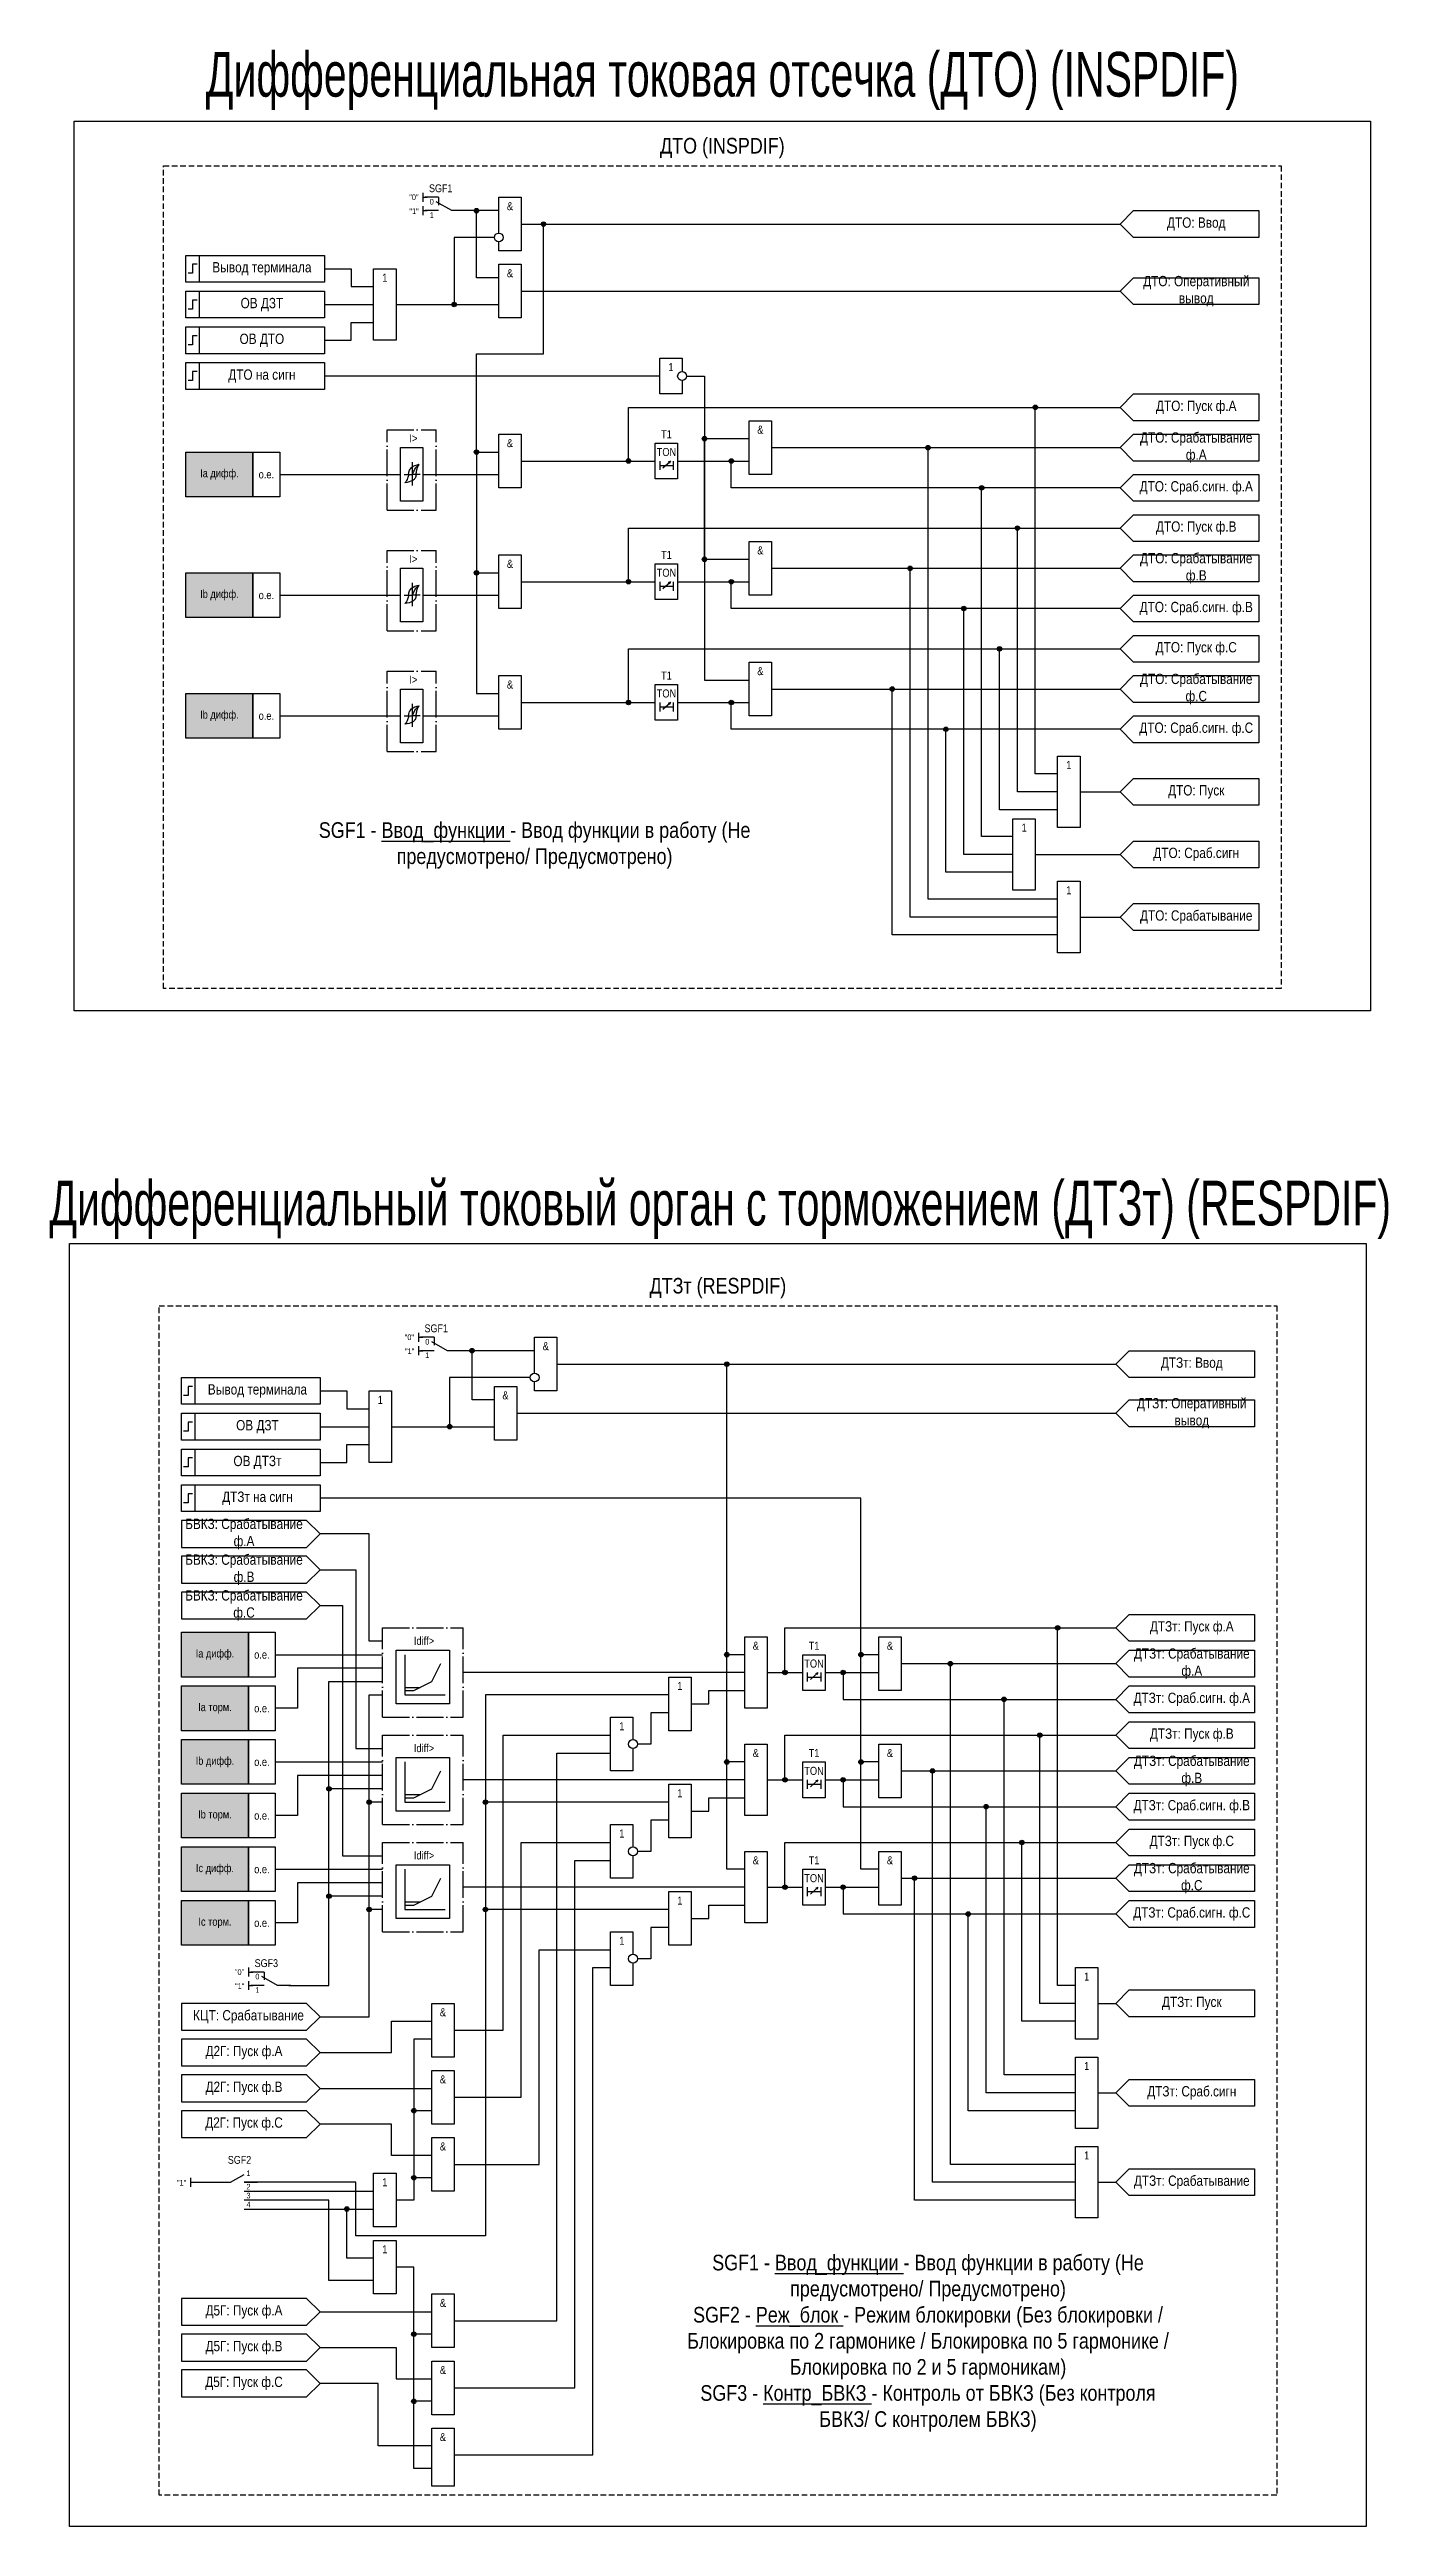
# Model space of a CAD drawing. Header units: millimetres. Extents: x -805 to 2714, y -997 to 626.
# Drawn here: x -805 to -506, y -434 to 120 of the extents above; entities that cross this region are included whole.
import ezdxf
from ezdxf.enums import TextEntityAlignment as Align

# ---------------------------------------------------------------- set-up
doc = ezdxf.new("R2010")
doc.units = ezdxf.units.MM
doc.linetypes.add('ACAD_ISO04W100', pattern=[30, 24, -3, 0, -3])
doc.linetypes.add('штриховая2', pattern=[0.375, 0.25, -0.125])
doc.layers.add('TEXT', color=7, linetype='Continuous', lineweight=25)
doc.layers.add('Основная', color=7, linetype='Continuous')
doc.styles.add('1.8_Gost_RD', font='ARIALN.TTF', dxfattribs={"height": 1.8})
doc.styles.add('2.5_Gost_RD', font='ARIALN.TTF', dxfattribs={"height": 2.5})
doc.styles.add('3.5_Gost_RD', font='ARIALN.TTF', dxfattribs={"height": 3.5})
doc.styles.add('Вывод', font='ARIALN.TTF', dxfattribs={"height": 2.5})
doc.styles.add('Компонент', font='ARIALN.TTF', dxfattribs={"height": 3.5})

msp = doc.modelspace()

# ---------------------------------------------------------------- texts
at = {"color": 2, "ltscale": 100, "char_height": 10, "attachment_point": 5, "style": '3.5_Gost_RD'}
for s, insert, width in [('{\\W0.8;\\C3;Дифференциальная токовая отсечка (ДТО) (INSPDIF)}', (-655, 113), 290), ('{\\W0.8;\\C3;Дифференциальный токовый орган с торможением (ДТЗт) (RESPDIF)}', (-655.5, -139.5), 341)]:
    msp.add_mtext(s, dxfattribs=dict(at, insert=insert, width=width))
at = {"color": 30, "ltscale": 100, "char_height": 3.5, "attachment_point": 5, "style": '3.5_Gost_RD'}
for s, insert, width in [('\\pt108.5;ДТО (INSPDIF)', (-655, 98), 250), ('SGF1 - {\\LВвод_функции} - Ввод функции в работу (Не предусмотрено/ Предусмотрено)', (-697, -58), 97.0715), ('\\pt108.5;ДТЗт (RESPDIF)', (-656, -157), 250), ('SGF1 - {\\LВвод_функции} - Ввод функции в работу (Не предусмотрено/ Предусмотрено)\\PSGF2 - {\\LРеж_блок} - Режим блокировки (Без блокировки / Блокировка по 2 гармонике / Блокировка по 5 гармонике / Блокировка по 2 и 5 гармоникам)\\PSGF3 - {\\LКонтр_БВКЗ} - Контроль от БВКЗ (Без контроля БВКЗ/ С контролем БВКЗ)', (-609, -393), 111.8874)]:
    msp.add_mtext(s, dxfattribs=dict(at, insert=insert, width=width))
at = {"ltscale": 100, "char_height": 1.25, "attachment_point": 1, "style": '3.5_Gost_RD'}
for insert in [(-725, 84.5), (-726, -170.5), (-764, -312.5)]:
    msp.add_mtext_dynamic_manual_height_columns('"1"', width=2, gutter_width=17.5, heights=[0], dxfattribs=dict(at, insert=insert))
at = {"ltscale": 100, "attachment_point": 5}
for s, insert, char_height, width, style in [('Вывод терминала', (-758, 71), 2.3, 28, '2.5_Gost_RD'), ('1', (-730.5, 69), 1.8, 5, '2.5_Gost_RD'), ('1', (-666.5, 49), 1.8, 5, '2.5_Gost_RD'), ('T1', (-667.5, 34), 1.8, 5, '2.5_Gost_RD'), ('TON', (-667.5, 30), 1.8, 5, '2.5_Gost_RD'), ('Ia дифф.', (-767.5, 25), 1.8, 15, '1.8_Gost_RD'), ('о.е.', (-757, 25), 1.8, 6, '1.8_Gost_RD'), ('T1', (-667.5, 7), 1.8, 5, '2.5_Gost_RD'), ('TON', (-667.5, 3), 1.8, 5, '2.5_Gost_RD'), ('Ib дифф.', (-767.5, -2), 1.8, 15, '1.8_Gost_RD'), ('о.е.', (-757, -2), 1.8, 6, '1.8_Gost_RD'), ('T1', (-667.5, -20), 1.8, 5, '2.5_Gost_RD'), ('TON', (-667.5, -24), 1.8, 5, '2.5_Gost_RD'), ('Ib дифф.', (-767.5, -29), 1.8, 15, '1.8_Gost_RD'), ('о.е.', (-757, -29), 1.8, 6, '1.8_Gost_RD'), ('Вывод терминала', (-759, -180), 2.3, 28, '2.5_Gost_RD'), ('1', (-731.5, -182), 1.8, 5, '2.5_Gost_RD'), ('Ia дифф.', (-768.5, -239), 1.8, 15, '1.8_Gost_RD'), ('T1', (-634.5, -237), 1.8, 5, '2.5_Gost_RD'), ('о.е.', (-758, -239), 1.8, 6, '1.8_Gost_RD'), ('TON', (-634.5, -241), 1.8, 5, '2.5_Gost_RD'), ('Ia торм.', (-768.5, -251), 1.8, 15, '1.8_Gost_RD'), ('о.е.', (-758, -251), 1.8, 6, '1.8_Gost_RD'), ('T1', (-634.5, -261), 1.8, 5, '2.5_Gost_RD'), ('Ib дифф.', (-768.5, -263), 1.8, 15, '1.8_Gost_RD'), ('о.е.', (-758, -263), 1.8, 6, '1.8_Gost_RD'), ('TON', (-634.5, -265), 1.8, 5, '2.5_Gost_RD'), ('Ib торм.', (-768.5, -275), 1.8, 15, '1.8_Gost_RD'), ('о.е.', (-758, -275), 1.8, 6, '1.8_Gost_RD'), ('Ic дифф.', (-768.5, -287), 1.8, 15, '1.8_Gost_RD'), ('о.е.', (-758, -287), 1.8, 6, '1.8_Gost_RD'), ('TON', (-634.5, -289), 1.8, 5, '2.5_Gost_RD'), ('T1', (-634.5, -285), 1.8, 5, '2.5_Gost_RD'), ('Ic торм.', (-768.5, -299), 1.8, 15, '1.8_Gost_RD'), ('о.е.', (-758, -299), 1.8, 6, '1.8_Gost_RD')]:
    msp.add_mtext(s, dxfattribs=dict(at, insert=insert, char_height=char_height, width=width, style=style))
at = {"layer": 'TEXT', "color": 0, "ltscale": 100, "char_height": 2.3, "width": 28, "attachment_point": 5, "style": '2.5_Gost_RD'}
for insert in [(-758, 63), (-759, -188)]:
    msp.add_mtext('{\\C256;ОВ ДЗТ}', dxfattribs=dict(at, insert=insert))
at = {"layer": 'TEXT', "ltscale": 100, "char_height": 1.25, "width": 2, "attachment_point": 5, "style": '2.5_Gost_RD'}
for s, insert in [('3', (-761, -360)), ('4', (-761, -362))]:
    msp.add_mtext(s, dxfattribs=dict(at, insert=insert))
at = {"layer": 'Основная', "ltscale": 100, "attachment_point": 5, "style": '2.5_Gost_RD'}
for s, insert, char_height, width in [('&', (-702.5, 85), 1.8, 5), ('ДТО: Ввод', (-549, 81), 2.3, 28), ('&', (-702.5, 70), 1.8, 5), ('ДТО на сигн', (-758, 47), 2.3, 28), ('&', (-646.5, 35), 1.8, 5), ('&', (-702.5, 32), 1.8, 5), ('&', (-702.5, 5), 1.8, 5), ('&', (-646.5, 8), 1.8, 5), ('&', (-702.5, -22), 1.8, 5), ('&', (-646.5, -19), 1.8, 5), ('1', (-577.5, -40), 1.8, 5), ('1', (-587.5, -54), 1.8, 5), ('1', (-577.5, -68), 1.8, 5), ('&', (-694.5, -170), 1.8, 5), ('ДТЗт: Ввод', (-550, -174), 2.3, 28), ('&', (-703.5, -181), 1.8, 5), ('ДТЗт на сигн', (-759, -204), 2.3, 28), ('&', (-647.5, -237), 1.8, 5), ('&', (-617.5, -237), 1.8, 5), ('1', (-664.5, -246), 1.8, 5), ('ДТЗт: Сраб.сигн. ф.А', (-550, -249), 2.3, 28), ('1', (-677.5, -255), 1.8, 5), ('&', (-647.5, -261), 1.8, 5), ('&', (-617.5, -261), 1.8, 5), ('1', (-664.5, -270), 1.8, 5), ('ДТЗт: Сраб.сигн. ф.В', (-550, -273), 2.3, 28), ('1', (-677.5, -279), 1.8, 5), ('&', (-647.5, -285), 1.8, 5), ('&', (-617.5, -285), 1.8, 5), ('1', (-664.5, -294), 1.8, 5), ('ДТЗт: Сраб.сигн. ф.С', (-550, -297), 2.3, 28), ('1', (-677.5, -303), 1.8, 5), ('1', (-573.5, -311), 1.8, 5), ('&', (-717.5, -319), 1.8, 5), ('1', (-573.5, -331), 1.8, 5), ('&', (-717.5, -334), 1.8, 5), ('ДТЗт: Сраб.сигн', (-550, -337), 2.3, 28), ('&', (-717.5, -349), 1.8, 5), ('1', (-573.5, -351), 1.8, 5), ('1', (-730.5, -357), 1.8, 5), ('1', (-730.5, -372), 1.8, 5), ('&', (-717.5, -384), 1.8, 5), ('&', (-717.5, -399), 1.8, 5), ('&', (-717.5, -414), 1.8, 5)]:
    msp.add_mtext(s, dxfattribs=dict(at, insert=insert, char_height=char_height, width=width))
at = {"layer": 'Основная', "color": 0, "ltscale": 100, "char_height": 2.3, "attachment_point": 5, "style": '2.5_Gost_RD'}
for s, insert, width in [('{\\C256;ДТО: Оперативный вывод}', (-549, 66), 28), ('{\\C256;ОВ ДТО}', (-758, 55), 28), ('{\\C256;ДТО: Пуск ф.А}', (-549, 40), 28), ('{\\C256;ДТО: Срабатывание ф.А}', (-549, 31), 28), ('{\\C256;ДТО: Пуск ф.В}', (-549, 13), 28), ('{\\C256;ДТО: Срабатывание ф.В}', (-549, 4), 28), ('{\\C256;ДТО: Пуск ф.С}', (-549, -14), 28), ('{\\C256;ДТО: Срабатывание ф.С}', (-549, -23), 28), ('{\\C256;ДТО: Пуск}', (-549, -46), 28), ('{\\C256;ДТО: Срабатывание}', (-549, -74), 28), ('{\\C256;ДТЗт: Оперативный вывод}', (-550, -185), 28), ('{\\C256;ОВ ДТЗт}', (-759, -196), 28), ('{\\C256;БВКЗ: Срабатывание ф.А}', (-762, -212), 28), ('{\\C256;БВКЗ: Срабатывание ф.В}', (-762, -220), 28), ('{\\C256;БВКЗ: Срабатывание ф.С}', (-762, -228), 28), ('{\\C256;ДТЗт: Пуск ф.А}', (-550, -233), 28), ('{\\C256;ДТЗт: Срабатывание ф.А}', (-550, -241), 28), ('{\\C256;ДТЗт: Пуск ф.В}', (-550, -257), 28), ('{\\C256;ДТЗт: Срабатывание ф.В}', (-550, -265), 28), ('{\\C256;ДТЗт: Пуск ф.С}', (-550, -281), 28), ('{\\C256;ДТЗт: Срабатывание ф.С}', (-550, -289), 28), ('{\\C256;ДТЗт: Пуск}', (-550, -317), 28), ('{\\C256;КЦТ: Срабатывание}', (-761, -320), 26.5083), ('{\\C256;Д2Г: Пуск ф.А}', (-762, -328), 28), ('{\\C256;Д2Г: Пуск ф.B}', (-762, -336), 28), ('{\\C256;Д2Г: Пуск ф.C}', (-762, -344), 28), ('{\\C256;ДТЗт: Срабатывание}', (-550, -357), 28), ('{\\C256;Д5Г: Пуск ф.А}', (-762, -386), 28), ('{\\C256;Д5Г: Пуск ф.B}', (-762, -394), 28), ('{\\C256;Д5Г: Пуск ф.C}', (-762, -402), 28)]:
    msp.add_mtext(s, dxfattribs=dict(at, insert=insert, width=width))
at = {"layer": 'Основная', "color": 7, "ltscale": 100, "char_height": 1.8, "attachment_point": 1, "style": '1.8_Gost_RD'}
for s, insert in [('I>', (-725, 34)), ('I>', (-725, 7)), ('I>', (-725, -20)), ('Idiff>', (-724, -235)), ('Idiff>', (-724, -259)), ('Idiff>', (-724, -283))]:
    msp.add_mtext_dynamic_manual_height_columns(s, width=4, gutter_width=17.5, heights=[0], dxfattribs=dict(at, insert=insert))
at = {"layer": 'Основная', "color": 1, "ltscale": 100, "char_height": 2.3, "width": 28, "attachment_point": 5, "style": '2.5_Gost_RD'}
for s, insert in [('ДТО: Сраб.сигн. ф.А', (-549, 22)), ('{\\C256;ДТО: Сраб.сигн. ф.В}', (-549, -5)), ('{\\C256;ДТО: Сраб.сигн. ф.С}', (-549, -32)), ('{\\C256;ДТО: Сраб.сигн}', (-549, -60))]:
    msp.add_mtext(s, dxfattribs=dict(at, insert=insert))
at = {"layer": 'Основная', "ltscale": 100, "insert": (-777, -356.5), "char_height": 1.25, "attachment_point": 1, "style": '3.5_Gost_RD'}
msp.add_mtext_dynamic_manual_height_columns('"1"', width=2, gutter_width=17.5, heights=[0], dxfattribs=at)

# ---------------------------------------------------------------- blocks, each defined once
blk = doc.blocks.new('Точка')
at = {"ltscale": 100}
h = blk.add_hatch(color=256, dxfattribs=at)
h.dxf.hatch_style = 1
edge = h.paths.add_edge_path()
edge.add_arc((0, 0), 0.5, 0, 360)
blk.add_circle((0, 0), 0.5, dxfattribs=at)
blk = doc.blocks.new('*U71')
at = {"layer": 'Основная', "linetype": 'ACAD_ISO04W100', "ltscale": 0.25}
for p, q in [((0, 0), (11, 0)), ((0, -18), (0, 0)), ((11, -18), (11, 0)), ((0, -18), (11, -18))]:
    blk.add_line(p, q, dxfattribs=at)
at = {"layer": 'Основная', "style": 'Компонент'}
blk.add_attdef('ОУ', text='', height=3.5, dxfattribs=at).set_placement((11, 0), align=Align.MIDDLE_CENTER)
blk = doc.blocks.new('*U93')
at = {"layer": 'Основная', "linetype": 'ACAD_ISO04W100', "ltscale": 0.25}
for p, q in [((0, 0), (18, 0)), ((0, -20), (0, 0)), ((18, -20), (18, 0)), ((0, -20), (18, -20))]:
    blk.add_line(p, q, dxfattribs=at)
at = {"layer": 'Основная', "style": 'Компонент'}
blk.add_attdef('ОУ', text='', height=3.5, dxfattribs=at).set_placement((18, 0), align=Align.MIDDLE_CENTER)
blk = doc.blocks.new('*U78')
at = {"layer": 'Основная', "color": 0}
blk.add_line((0, 0), (6, 3.4), dxfattribs=at)
blk = doc.blocks.new('*U92')
at = {"layer": 'Основная', "color": 0}
for p, q in [((-9, 0), (-3, 0)), ((3, 0), (9, 0))]:
    blk.add_line(p, q, dxfattribs=at)
at = {"layer": 'Основная', "ltscale": 0.25}
blk.add_blockref('*U78', (-3, 0), dxfattribs=at)
at = {"layer": 'Основная'}
for tag, height, style, p in [('ОУ', 3.5, 'Компонент', (1, 10)), ('В2', 2.5, 'Вывод', (5, 4)), ('В1', 2.5, 'Вывод', (5, -2))]:
    blk.add_attdef(tag, text='', height=height, dxfattribs=dict(at, style=style)).set_placement(p, align=Align.MIDDLE_CENTER)
blk = doc.blocks.new('*U80')
at = {"layer": 'Основная', "color": 0}
blk.add_line((0, 0), (7, 4), dxfattribs=at)
at = {"layer": 'Основная', "ltscale": 0.35}
blk.add_line((6, 6), (6, 2.5), dxfattribs=at)
blk = doc.blocks.new('*U82')
at = {"layer": 'Основная', "color": 0}
for p, q in [((-3, 6), (-9, 6)), ((-3, 0), (-9, 0)), ((9, 0), (3, 0))]:
    blk.add_line(p, q, dxfattribs=at)
at = {"layer": 'Основная', "ltscale": 0.25, "xscale": -1}
blk.add_blockref('*U80', (3, 0), dxfattribs=at)
at = {"layer": 'Основная'}
for tag, height, style, p in [('ОУ', 3.5, 'Компонент', (-2, 10)), ('В1', 2.5, 'Вывод', (-14, 6)), ('В2', 2.5, 'Вывод', (-6, 4)), ('В3', 2.5, 'Вывод', (-6, -2))]:
    blk.add_attdef(tag, text='', height=height, dxfattribs=dict(at, style=style)).set_placement(p, align=Align.MIDDLE_CENTER)

# ---------------------------------------------------------------- hatches: boundary and pattern name
at = {"ltscale": 100, "true_color": 0xf7941d}
h = msp.add_hatch(color=30, dxfattribs=at)
h.dxf.hatch_style = 1
h.paths.add_polyline_path([(-775, 30), (-760, 30), (-760, 20), (-775, 20)])
h = msp.add_hatch(color=30, dxfattribs=at)
h.dxf.hatch_style = 1
h.paths.add_polyline_path([(-775, 3), (-760, 3), (-760, -7), (-775, -7)])
h = msp.add_hatch(color=30, dxfattribs=at)
h.dxf.hatch_style = 1
h.paths.add_polyline_path([(-775, -24), (-760, -24), (-760, -34), (-775, -34)])
h = msp.add_hatch(color=30, dxfattribs=at)
h.dxf.hatch_style = 1
h.paths.add_polyline_path([(-776, -234), (-761, -234), (-761, -244), (-776, -244)])
h = msp.add_hatch(color=30, dxfattribs=at)
h.dxf.hatch_style = 1
h.paths.add_polyline_path([(-776, -246), (-761, -246), (-761, -256), (-776, -256)])
h = msp.add_hatch(color=30, dxfattribs=at)
h.dxf.hatch_style = 1
h.paths.add_polyline_path([(-776, -258), (-761, -258), (-761, -268), (-776, -268)])
h = msp.add_hatch(color=30, dxfattribs=at)
h.dxf.hatch_style = 1
h.paths.add_polyline_path([(-776, -270), (-761, -270), (-761, -280), (-776, -280)])
h = msp.add_hatch(color=30, dxfattribs=at)
h.dxf.hatch_style = 1
h.paths.add_polyline_path([(-776, -282), (-761, -282), (-761, -292), (-776, -292)])
h = msp.add_hatch(color=30, dxfattribs=at)
h.dxf.hatch_style = 1
h.paths.add_polyline_path([(-776, -294), (-761, -294), (-761, -304), (-776, -304)])

# ---------------------------------------------------------------- linework, layer by layer
at = {"ltscale": 100}
for p, q in [((-722, 88), (-722, 86)), ((-722, 87), (-721, 87)), ((-722, 85), (-722, 83)), ((-722, 84), (-721, 84)), ((-744, 63), (-733, 63)), ((-728, 63), (-705, 63)), ((-710, 30), (-705, 30)), ((-723, -167), (-723, -169)), ((-723, -168), (-722, -168)), ((-723, -170), (-723, -172)), ((-723, -171), (-722, -171)), ((-745, -188), (-734, -188)), ((-729, -188), (-706, -188)), ((-761, -309), (-761, -311)), ((-761, -310), (-760, -310)), ((-761, -312), (-761, -314)), ((-761, -313), (-760, -313))]:
    msp.add_line(p, q, dxfattribs=at)
at = {"color": 7, "ltscale": 100}
for p, q in [((-668.3, 26.46), (-666.63, 27.95)), ((-666.63, 27.95), (-667.15, 27.73)), ((-666.63, 27.95), (-666.89, 27.48)), ((-668.3, -0.54), (-666.63, 0.95)), ((-666.63, 0.95), (-667.15, 0.73)), ((-666.63, 0.95), (-666.89, 0.48)), ((-668.3, -27.54), (-666.63, -26.05)), ((-666.63, -26.05), (-667.15, -26.27)), ((-666.63, -26.05), (-666.89, -26.52)), ((-635.3, -244.54), (-633.63, -243.05)), ((-633.63, -243.05), (-634.15, -243.27)), ((-633.63, -243.05), (-633.89, -243.52)), ((-635.3, -268.54), (-633.63, -267.05)), ((-633.63, -267.05), (-634.15, -267.27)), ((-633.63, -267.05), (-633.89, -267.52)), ((-635.3, -292.54), (-633.63, -291.05)), ((-633.63, -291.05), (-634.15, -291.27)), ((-633.63, -291.05), (-633.89, -291.52))]:
    msp.add_line(p, q, dxfattribs=at)
at = {"color": 2, "ltscale": 100}
for points in [[(-800, 104), (-510, 104), (-510, -95), (-800, -95)], [(-801, -147), (-511, -147), (-511, -434), (-801, -434)]]:
    msp.add_lwpolyline(points, close=True, dxfattribs=at)
at = {"ltscale": 100}
for points in [[(-705, 69), (-710, 69), (-710, 84), (-715, 84)], [(-705, 84), (-710, 84)], [(-706, 78), (-715, 78), (-715, 63)], [(-710, 30), (-710, 30), (-710, 52), (-695, 52), (-695, 81)], [(-700, 81), (-566, 81)], [(-744, 71), (-738, 71), (-738, 67), (-733, 67)], [(-705, 69), (-710, 69)], [(-700, 66), (-566, 66)], [(-744, 55), (-738, 55), (-738, 59), (-733, 59)], [(-664, 46), (-664, 43), (-669, 43), (-669, 51), (-664, 51), (-664, 48)], [(-669, 47), (-744, 47)], [(-663, 47), (-659, 47), (-659, -21), (-649, -21)], [(-676, 28), (-676, 40), (-566, 40)], [(-580, -42), (-585, -42), (-585, 40)], [(-710, 30), (-710, 30), (-710, 3), (-705, 3)], [(-669, 28), (-669, 26)], [(-666, 28), (-666, 26)], [(-649, 6), (-659, 6), (-659, 33)], [(-659, 33), (-649, 33)], [(-566, 22), (-653, 22), (-653, 28)], [(-644, 31), (-566, 31)], [(-580, -70), (-609, -70), (-609, 31)], [(-669, 27), (-666, 27)], [(-590, -56), (-597, -56), (-597, 22)], [(-676, 1), (-676, 13), (-566, 13)], [(-580, -46), (-589, -46), (-589, 13)], [(-710, 3), (-710, 3), (-710, -24), (-705, -24)], [(-669, 1), (-669, -1)], [(-666, 1), (-666, -1)], [(-566, -5), (-653, -5), (-653, 1)], [(-644, 4), (-566, 4)], [(-580, -74), (-613, -74), (-613, 4)], [(-669, 0), (-666, 0)], [(-590, -60), (-601, -60), (-601, -5)], [(-676, -26), (-676, -14), (-566, -14)], [(-580, -50), (-593, -50), (-593, -14)], [(-669, -26), (-669, -28)], [(-669, -27), (-666, -27)], [(-666, -26), (-666, -28)], [(-566, -32), (-653, -32), (-653, -26)], [(-644, -23), (-566, -23)], [(-580, -78), (-617, -78), (-617, -23)], [(-590, -64), (-605, -64), (-605, -32)], [(-575, -46), (-566, -46)], [(-585, -60), (-566, -60)], [(-575, -74), (-566, -74)], [(-706, -182), (-711, -182), (-711, -171), (-716, -171)], [(-697, -171), (-711, -171)], [(-698, -177), (-716, -177), (-716, -188)], [(-692, -174), (-567, -174)], [(-650, -239), (-654, -239), (-654, -174)], [(-745, -180), (-739, -180), (-739, -184), (-734, -184)], [(-706, -182), (-711, -182)], [(-701, -185), (-567, -185)], [(-745, -196), (-739, -196), (-739, -192), (-734, -192)], [(-620, -239), (-624, -239), (-624, -204), (-745, -204)], [(-731, -236), (-734, -236), (-734, -212), (-745, -212)], [(-745, -220), (-737, -220), (-737, -260), (-731, -260)], [(-745, -228), (-740, -228), (-740, -284), (-731, -284)], [(-641, -243), (-641, -233), (-567, -233)], [(-576, -313), (-580, -313), (-580, -233)], [(-731, -242), (-750, -242), (-750, -251), (-755, -251)], [(-726, -239), (-726, -248)], [(-726, -247), (-724, -247), (-720, -245), (-718, -241)], [(-650, -243), (-713, -243)], [(-650, -263), (-654, -263), (-654, -239)], [(-636, -243), (-636, -245)], [(-633, -243), (-633, -245)], [(-632, -243), (-620, -243)], [(-628, -243), (-628, -249), (-567, -249)], [(-620, -263), (-624, -263), (-624, -239)], [(-615, -241), (-567, -241)], [(-576, -353), (-604, -353), (-604, -241)], [(-667, -248), (-708, -248), (-708, -369), (-737, -369), (-737, -357), (-762, -357)], [(-752, -313), (-743, -313), (-743, -245), (-731, -245)], [(-745, -320), (-734, -320), (-734, -248), (-731, -248)], [(-726, -246.31), (-722.61, -246.31)], [(-726, -248), (-717, -248)], [(-662, -250), (-658, -250), (-658, -247), (-650, -247)], [(-636, -244), (-633, -244)], [(-576, -333), (-592, -333), (-592, -249)], [(-667, -252), (-671, -252), (-671, -259), (-674, -259)], [(-715, -323), (-704, -323), (-704, -257), (-680, -257)], [(-641, -267), (-641, -257), (-567, -257)], [(-576, -317), (-584, -317), (-584, -257)], [(-726, -263), (-726, -272)], [(-726, -271), (-724, -271), (-720, -269), (-718, -265)], [(-715, -388), (-692, -388), (-692, -261), (-680, -261)], [(-650, -287), (-654, -287), (-654, -263)], [(-620, -287), (-624, -287), (-624, -263)], [(-615, -265), (-567, -265)], [(-576, -357), (-608, -357), (-608, -265)], [(-731, -266), (-750, -266), (-750, -275), (-755, -275)], [(-731, -269), (-743, -269)], [(-726, -270.31), (-722.61, -270.31)], [(-650, -267), (-713, -267)], [(-662, -274), (-658, -274), (-658, -271), (-650, -271)], [(-636, -267), (-636, -269)], [(-636, -268), (-633, -268)], [(-633, -267), (-633, -269)], [(-632, -267), (-620, -267)], [(-628, -267), (-628, -273), (-567, -273)], [(-731, -272), (-734, -272)], [(-726, -272), (-717, -272)], [(-667, -272), (-708, -272)], [(-667, -276), (-671, -276), (-671, -283), (-674, -283)], [(-576, -337), (-596, -337), (-596, -273)], [(-715, -338), (-700, -338), (-700, -281), (-680, -281)], [(-641, -291), (-641, -281), (-567, -281)], [(-576, -321), (-588, -321), (-588, -281)], [(-726, -287), (-726, -296)], [(-715, -403), (-688, -403), (-688, -285), (-680, -285)], [(-731, -290), (-750, -290), (-750, -299), (-755, -299)], [(-731, -293), (-743, -293)], [(-726, -295), (-724, -295), (-720, -293), (-718, -289)], [(-650, -291), (-713, -291)], [(-636, -291), (-636, -293)], [(-636, -292), (-633, -292)], [(-633, -291), (-633, -293)], [(-632, -291), (-620, -291)], [(-628, -291), (-628, -297), (-567, -297)], [(-615, -289), (-567, -289)], [(-576, -361), (-612, -361), (-612, -289)], [(-731, -296), (-734, -296)], [(-726, -294.31), (-722.61, -294.31)], [(-726, -296), (-717, -296)], [(-667, -296), (-708, -296)], [(-662, -298), (-658, -298), (-658, -295), (-650, -295)], [(-576, -341), (-600, -341), (-600, -297)], [(-667, -300), (-671, -300), (-671, -307), (-674, -307)], [(-715, -353), (-696, -353), (-696, -305), (-680, -305)], [(-715, -418), (-684, -418), (-684, -309), (-680, -309)], [(-745, -328), (-729, -328), (-729, -321), (-720, -321)], [(-571, -317), (-567, -317)], [(-720, -325), (-724, -325), (-724, -361), (-728, -361)], [(-745, -336), (-720, -336)], [(-571, -337), (-567, -337)], [(-720, -341), (-724, -341)], [(-720, -351), (-729, -351), (-729, -344), (-745, -344)], [(-774, -357), (-765, -357)], [(-762, -359), (-733, -359)], [(-720, -356), (-724, -356)], [(-571, -357), (-567, -357)], [(-733, -379), (-743, -379), (-743, -361), (-762, -361)], [(-762, -363), (-733, -363)], [(-733, -374), (-739, -374), (-739, -363)], [(-720, -421), (-724, -421), (-724, -376), (-728, -376)], [(-745, -386), (-720, -386)], [(-720, -391), (-724, -391)], [(-745, -394), (-728, -394), (-728, -401), (-720, -401)], [(-720, -416), (-732, -416), (-732, -402), (-745, -402)], [(-720, -406), (-724, -406)], [(-720, -421), (-724, -421)]]:
    msp.add_lwpolyline(points, dxfattribs=at)
for points in [[(-775, 74), (-772, 74), (-772, 68), (-775, 68)], [(-775, 74), (-744, 74), (-744, 68), (-775, 68)], [(-733, 71), (-728, 71), (-728, 55), (-733, 55)], [(-775, 66), (-772, 66), (-772, 60), (-775, 60)], [(-775, 66), (-744, 66), (-744, 60), (-775, 60)], [(-775, 58), (-772, 58), (-772, 52), (-775, 52)], [(-775, 58), (-744, 58), (-744, 52), (-775, 52)], [(-775, 30), (-760, 30), (-760, 20), (-775, 20)], [(-760, 30), (-754, 30), (-754, 20), (-760, 20)], [(-670, 32), (-665, 32), (-665, 24), (-670, 24)], [(-775, 3), (-760, 3), (-760, -7), (-775, -7)], [(-760, 3), (-754, 3), (-754, -7), (-760, -7)], [(-670, 5), (-665, 5), (-665, -3), (-670, -3)], [(-670, -22), (-665, -22), (-665, -30), (-670, -30)], [(-775, -24), (-760, -24), (-760, -34), (-775, -34)], [(-760, -24), (-754, -24), (-754, -34), (-760, -34)], [(-580, -38), (-575, -38), (-575, -54), (-580, -54)], [(-590, -52), (-585, -52), (-585, -68), (-590, -68)], [(-580, -66), (-575, -66), (-575, -82), (-580, -82)], [(-776, -177), (-773, -177), (-773, -183), (-776, -183)], [(-776, -177), (-745, -177), (-745, -183), (-776, -183)], [(-734, -180), (-729, -180), (-729, -196), (-734, -196)], [(-776, -185), (-773, -185), (-773, -191), (-776, -191)], [(-776, -185), (-745, -185), (-745, -191), (-776, -191)], [(-776, -193), (-773, -193), (-773, -199), (-776, -199)], [(-776, -193), (-745, -193), (-745, -199), (-776, -199)], [(-776, -234), (-761, -234), (-761, -244), (-776, -244)], [(-761, -234), (-755, -234), (-755, -244), (-761, -244)], [(-650, -235), (-645, -235), (-645, -251), (-650, -251)], [(-637, -239), (-632, -239), (-632, -247), (-637, -247)], [(-776, -246), (-761, -246), (-761, -256), (-776, -256)], [(-761, -246), (-755, -246), (-755, -256), (-761, -256)], [(-776, -258), (-761, -258), (-761, -268), (-776, -268)], [(-761, -258), (-755, -258), (-755, -268), (-761, -268)], [(-650, -259), (-645, -259), (-645, -275), (-650, -275)], [(-637, -263), (-632, -263), (-632, -271), (-637, -271)], [(-776, -270), (-761, -270), (-761, -280), (-776, -280)], [(-761, -270), (-755, -270), (-755, -280), (-761, -280)], [(-776, -282), (-761, -282), (-761, -292), (-776, -292)], [(-761, -282), (-755, -282), (-755, -292), (-761, -292)], [(-650, -283), (-645, -283), (-645, -299), (-650, -299)], [(-637, -287), (-632, -287), (-632, -295), (-637, -295)], [(-776, -294), (-761, -294), (-761, -304), (-776, -304)], [(-761, -294), (-755, -294), (-755, -304), (-761, -304)], [(-576, -309), (-571, -309), (-571, -325), (-576, -325)], [(-576, -329), (-571, -329), (-571, -345), (-576, -345)], [(-576, -349), (-571, -349), (-571, -365), (-576, -365)]]:
    msp.add_lwpolyline(points, close=True, dxfattribs=at)
at = {"lineweight": 30, "ltscale": 100}
for points in [[(-772.5, 72), (-773.5, 72), (-773.5, 70), (-774.5, 70)], [(-772.5, 64), (-773.5, 64), (-773.5, 62), (-774.5, 62)], [(-772.5, 56), (-773.5, 56), (-773.5, 54), (-774.5, 54)], [(-773.5, -179), (-774.5, -179), (-774.5, -181), (-775.5, -181)], [(-773.5, -187), (-774.5, -187), (-774.5, -189), (-775.5, -189)], [(-773.5, -195), (-774.5, -195), (-774.5, -197), (-775.5, -197)]]:
    msp.add_lwpolyline(points, dxfattribs=at)
at = {"layer": 'Основная', "ltscale": 100}
for p, q in [((-727, 29.5), (-727, 31)), ((-727, 31), (-722, 31)), ((-727, 22), (-727, 30)), ((-722, 31), (-722, 25)), ((-722, 25), (-705, 25)), ((-722, 25), (-722, 19)), ((-727, 19), (-727, 22)), ((-722, 19), (-727, 19)), ((-727, 2.5), (-727, 4)), ((-727, 4), (-722, 4)), ((-727, -5), (-727, 3)), ((-722, 4), (-722, -2)), ((-727, -8), (-727, -5)), ((-722, -2), (-705, -2)), ((-722, -2), (-722, -8)), ((-722, -8), (-727, -8)), ((-727, -24.5), (-727, -23)), ((-727, -23), (-722, -23)), ((-727, -32), (-727, -24)), ((-722, -23), (-722, -29)), ((-727, -35), (-727, -32)), ((-722, -29), (-705, -29)), ((-722, -29), (-722, -35)), ((-722, -35), (-727, -35)), ((-728, -239.5), (-728, -238)), ((-728, -238), (-716, -238)), ((-716, -238), (-716, -244)), ((-728, -247), (-728, -239)), ((-728, -250), (-728, -247)), ((-716, -244), (-716, -250)), ((-716, -250), (-728, -250)), ((-728, -263.5), (-728, -262)), ((-728, -262), (-716, -262)), ((-728, -271), (-728, -263)), ((-716, -262), (-716, -268)), ((-728, -274), (-728, -271)), ((-716, -268), (-716, -274)), ((-716, -274), (-728, -274)), ((-728, -287.5), (-728, -286)), ((-728, -286), (-716, -286)), ((-728, -295), (-728, -287)), ((-716, -286), (-716, -292)), ((-716, -292), (-716, -298)), ((-728, -298), (-728, -295)), ((-716, -298), (-728, -298)), ((-774, -356), (-774, -358))]:
    msp.add_line(p, q, dxfattribs=at)
at = {"layer": 'Основная'}
for p, q in [((-724.4, 27.72), (-724.4, 22.52)), ((-724.4, 0.72), (-724.4, -4.48)), ((-724.4, -26.28), (-724.4, -31.48))]:
    msp.add_line(p, q, dxfattribs=at)
at = {"layer": 'Основная', "color": 7, "ltscale": 100}
for p, q in [((-754, 25), (-727, 25)), ((-726.21, 25), (-724.4, 25)), ((-722.58, 25), (-724.4, 25)), ((-754, -2), (-727, -2)), ((-726.21, -2), (-724.4, -2)), ((-722.58, -2), (-724.4, -2)), ((-754, -29), (-727, -29)), ((-726.21, -29), (-724.4, -29)), ((-722.58, -29), (-724.4, -29)), ((-755, -239), (-731, -239)), ((-755, -263), (-731, -263)), ((-755, -287), (-731, -287))]:
    msp.add_line(p, q, dxfattribs=at)
at = {"layer": 'Основная', "linetype": 'штриховая2', "ltscale": 5}
for points in [[(-780, 94), (-530, 94), (-530, -90), (-780, -90)], [(-781, -161), (-531, -161), (-531, -427), (-781, -427)]]:
    msp.add_lwpolyline(points, close=True, dxfattribs=at)
at = {"layer": 'Основная', "ltscale": 100}
for points in [[(-705, 79), (-705, 87), (-700, 87), (-700, 75), (-705, 75), (-705, 77)], [(-700, 28), (-670, 28), (-670, 28), (-670, 28)], [(-665, 28), (-649, 28)], [(-700, 1), (-670, 1), (-670, 1), (-670, 1)], [(-665, 1), (-649, 1)], [(-700, -26), (-670, -26), (-670, -26), (-670, -26)], [(-665, -26), (-649, -26)], [(-697, -176), (-697, -168), (-692, -168), (-692, -180), (-697, -180), (-697, -178)], [(-645, -243), (-637, -243), (-637, -243), (-637, -243)], [(-675, -260), (-675, -265), (-680, -265), (-680, -253), (-675, -253), (-675, -258)], [(-645, -267), (-637, -267), (-637, -267), (-637, -267)], [(-675, -284), (-675, -289), (-680, -289), (-680, -277), (-675, -277), (-675, -282)], [(-645, -291), (-637, -291), (-637, -291), (-637, -291)], [(-675, -308), (-675, -313), (-680, -313), (-680, -301), (-675, -301), (-675, -306)]]:
    msp.add_lwpolyline(points, dxfattribs=at)
for points in [[(-535, 84), (-535, 78), (-563, 78), (-566, 81), (-563, 84)], [(-705, 72), (-700, 72), (-700, 60), (-705, 60)], [(-535, 69), (-535, 63), (-563, 63), (-566, 66), (-563, 69)], [(-775, 50), (-772, 50), (-772, 44), (-775, 44)], [(-775, 50), (-744, 50), (-744, 44), (-775, 44)], [(-535, 43), (-535, 37), (-563, 37), (-566, 40), (-563, 43)], [(-705, 34), (-700, 34), (-700, 22), (-705, 22)], [(-649, 37), (-644, 37), (-644, 25), (-649, 25)], [(-535, 34), (-535, 28), (-563, 28), (-566, 31), (-563, 34)], [(-535, 16), (-535, 10), (-563, 10), (-566, 13), (-563, 16)], [(-705, 7), (-700, 7), (-700, -5), (-705, -5)], [(-649, 10), (-644, 10), (-644, -2), (-649, -2)], [(-535, 7), (-535, 1), (-563, 1), (-566, 4), (-563, 7)], [(-535, -11), (-535, -17), (-563, -17), (-566, -14), (-563, -11)], [(-705, -20), (-700, -20), (-700, -32), (-705, -32)], [(-649, -17), (-644, -17), (-644, -29), (-649, -29)], [(-535, -20), (-535, -26), (-563, -26), (-566, -23), (-563, -20)], [(-535, -43), (-535, -49), (-563, -49), (-566, -46), (-563, -43)], [(-535, -71), (-535, -77), (-563, -77), (-566, -74), (-563, -71)], [(-536, -171), (-536, -177), (-564, -177), (-567, -174), (-564, -171)], [(-706, -179), (-701, -179), (-701, -191), (-706, -191)], [(-536, -182), (-536, -188), (-564, -188), (-567, -185), (-564, -182)], [(-776, -201), (-773, -201), (-773, -207), (-776, -207)], [(-776, -201), (-745, -201), (-745, -207), (-776, -207)], [(-776, -209), (-776, -215), (-748, -215), (-745, -212), (-748, -209)], [(-776, -217), (-776, -223), (-748, -223), (-745, -220), (-748, -217)], [(-776, -225), (-776, -231), (-748, -231), (-745, -228), (-748, -225)], [(-536, -230), (-536, -236), (-564, -236), (-567, -233), (-564, -230)], [(-620, -235), (-615, -235), (-615, -247), (-620, -247)], [(-536, -238), (-536, -244), (-564, -244), (-567, -241), (-564, -238)], [(-667, -244), (-662, -244), (-662, -256), (-667, -256)], [(-536, -246), (-536, -252), (-564, -252), (-567, -249), (-564, -246)], [(-536, -254), (-536, -260), (-564, -260), (-567, -257), (-564, -254)], [(-620, -259), (-615, -259), (-615, -271), (-620, -271)], [(-536, -262), (-536, -268), (-564, -268), (-567, -265), (-564, -262)], [(-667, -268), (-662, -268), (-662, -280), (-667, -280)], [(-536, -270), (-536, -276), (-564, -276), (-567, -273), (-564, -270)], [(-536, -278), (-536, -284), (-564, -284), (-567, -281), (-564, -278)], [(-620, -283), (-615, -283), (-615, -295), (-620, -295)], [(-536, -286), (-536, -292), (-564, -292), (-567, -289), (-564, -286)], [(-667, -292), (-662, -292), (-662, -304), (-667, -304)], [(-536, -294), (-536, -300), (-564, -300), (-567, -297), (-564, -294)], [(-536, -314), (-536, -320), (-564, -320), (-567, -317), (-564, -314)], [(-776, -317), (-776, -323), (-748, -323), (-745, -320), (-748, -317)], [(-720, -317), (-715, -317), (-715, -329), (-720, -329)], [(-776, -325), (-776, -331), (-748, -331), (-745, -328), (-748, -325)], [(-720, -332), (-715, -332), (-715, -344), (-720, -344)], [(-776, -333), (-776, -339), (-748, -339), (-745, -336), (-748, -333)], [(-536, -334), (-536, -340), (-564, -340), (-567, -337), (-564, -334)], [(-776, -341), (-776, -347), (-748, -347), (-745, -344), (-748, -341)], [(-720, -347), (-715, -347), (-715, -359), (-720, -359)], [(-536, -354), (-536, -360), (-564, -360), (-567, -357), (-564, -354)], [(-733, -355), (-728, -355), (-728, -367), (-733, -367)], [(-733, -370), (-728, -370), (-728, -382), (-733, -382)], [(-720, -382), (-715, -382), (-715, -394), (-720, -394)], [(-776, -383), (-776, -389), (-748, -389), (-745, -386), (-748, -383)], [(-776, -391), (-776, -397), (-748, -397), (-745, -394), (-748, -391)], [(-720, -397), (-715, -397), (-715, -409), (-720, -409)], [(-776, -399), (-776, -405), (-748, -405), (-745, -402), (-748, -399)], [(-720, -412), (-715, -412), (-715, -425), (-720, -425)]]:
    msp.add_lwpolyline(points, close=True, dxfattribs=at)
at = {"layer": 'Основная', "lineweight": 30, "ltscale": 100}
for points in [[(-772.5, 48), (-773.5, 48), (-773.5, 46), (-774.5, 46)], [(-773.5, -203), (-774.5, -203), (-774.5, -205), (-775.5, -205)]]:
    msp.add_lwpolyline(points, dxfattribs=at)
at = {"layer": 'Основная', "color": 1, "ltscale": 100}
for points in [[(-535, 25), (-535, 19), (-563, 19), (-566, 22), (-563, 25)], [(-535, -2), (-535, -8), (-563, -8), (-566, -5), (-563, -2)], [(-535, -29), (-535, -35), (-563, -35), (-566, -32), (-563, -29)], [(-535, -57), (-535, -63), (-563, -63), (-566, -60), (-563, -57)]]:
    msp.add_lwpolyline(points, close=True, dxfattribs=at)
at = {"layer": 'Основная', "ltscale": 100}
for centre in [(-705, 78), (-664, 47), (-697, -177), (-675, -259), (-675, -283), (-675, -307)]:
    msp.add_circle(centre, 1, dxfattribs=at)
at = {"layer": 'Основная'}
for points in [[(-725.2, 24.92), (-725.4, 24.13), (-726, 23.12)], [(-723.52, 24.92), (-723.75, 24.13), (-724.24, 23.67), (-726, 23.12)], [(-725.2, 24.92), (-725.05, 25.71), (-724.56, 26.54), (-722.8, 27.26)], [(-724.4, 25), (-724, 25.72), (-723.53, 26.6), (-722.8, 27.26)], [(-723.52, 24.92), (-723.4, 25.71), (-723.19, 26.54), (-722.8, 27.26)], [(-725.2, -2.08), (-725.05, -1.29), (-724.56, -0.46), (-722.8, 0.26)], [(-724.4, -2), (-724, -1.28), (-723.53, -0.4), (-722.8, 0.26)], [(-723.52, -2.08), (-723.4, -1.29), (-723.19, -0.46), (-722.8, 0.26)], [(-725.2, -2.08), (-725.4, -2.87), (-726, -3.88)], [(-723.52, -2.08), (-723.75, -2.87), (-724.24, -3.33), (-726, -3.88)], [(-725.2, -29.08), (-725.05, -28.29), (-724.56, -27.46), (-722.8, -26.74)], [(-724.4, -29), (-724, -28.28), (-723.53, -27.4), (-722.8, -26.74)], [(-723.52, -29.08), (-723.4, -28.29), (-723.19, -27.46), (-722.8, -26.74)], [(-725.2, -29.08), (-725.4, -29.87), (-726, -30.88)], [(-723.52, -29.08), (-723.75, -29.87), (-724.24, -30.33), (-726, -30.88)]]:
    msp.add_spline(points, degree=3, dxfattribs=at)

# ---------------------------------------------------------------- block references
at = {"color": 3, "ltscale": 0.25, "xscale": 0.5, "yscale": 0.5, "zscale": 0.5}
msp.add_blockref('*U92', (-763.5, -357), dxfattribs=at).add_auto_attribs({'ОУ': 'SGF2', 'В1': '2', 'В2': '1'})
at = {"layer": 'Основная', "ltscale": 0.25, "xscale": 0.5, "yscale": 0.5, "zscale": 0.5}
for p, values in [((-717, 84), {'ОУ': 'SGF1', 'В1': '"0"', 'В2': '0', 'В3': '1'}), ((-718, -171), {'ОУ': 'SGF1', 'В1': '"0"', 'В2': '0', 'В3': '1'}), ((-756, -313), {'ОУ': 'SGF3', 'В1': '"0"', 'В2': '0', 'В3': '1'})]:
    msp.add_blockref('*U82', p, dxfattribs=at).add_auto_attribs(values)
at = {"layer": 'Основная', "ltscale": 100}
for p in [(-710, 84), (-695, 81), (-715, 63), (-585, 40), (-659, 33), (-710, 30), (-676, 28), (-653, 28), (-609, 31), (-597, 22), (-589, 13), (-659, 6), (-710, 3), (-676, 1), (-653, 1), (-613, 4), (-601, -5), (-593, -14), (-676, -26), (-653, -26), (-617, -23), (-605, -32), (-711, -171), (-654, -174), (-716, -188), (-580, -233), (-654, -239), (-641, -243), (-628, -243), (-624, -239), (-604, -241), (-592, -249), (-584, -257), (-654, -263), (-624, -263), (-608, -265), (-743, -269), (-641, -267), (-628, -267), (-734, -272), (-708, -272), (-596, -273), (-588, -281), (-743, -293), (-641, -291), (-628, -291), (-612, -289), (-734, -296), (-708, -296), (-600, -297), (-724, -341), (-724, -356), (-739, -363), (-724, -391), (-724, -406)]:
    msp.add_blockref('Точка', p, dxfattribs=at)
at = {"layer": 'Основная', "ltscale": 0.25}
for name, p in [('*U71', (-730, 35)), ('*U71', (-730, 8)), ('*U71', (-730, -19)), ('*U93', (-731, -233)), ('*U93', (-731, -257)), ('*U93', (-731, -281))]:
    msp.add_blockref(name, p, dxfattribs=at)

msp.set_redraw_order([(e.dxf.handle, doc.entitydb.next_handle()) for e in msp.query("TEXT MTEXT ATTDEF DIMENSION ARC_DIMENSION")])  # texts and dimensions are drawn at this point

doc.saveas('drawing.dxf')
